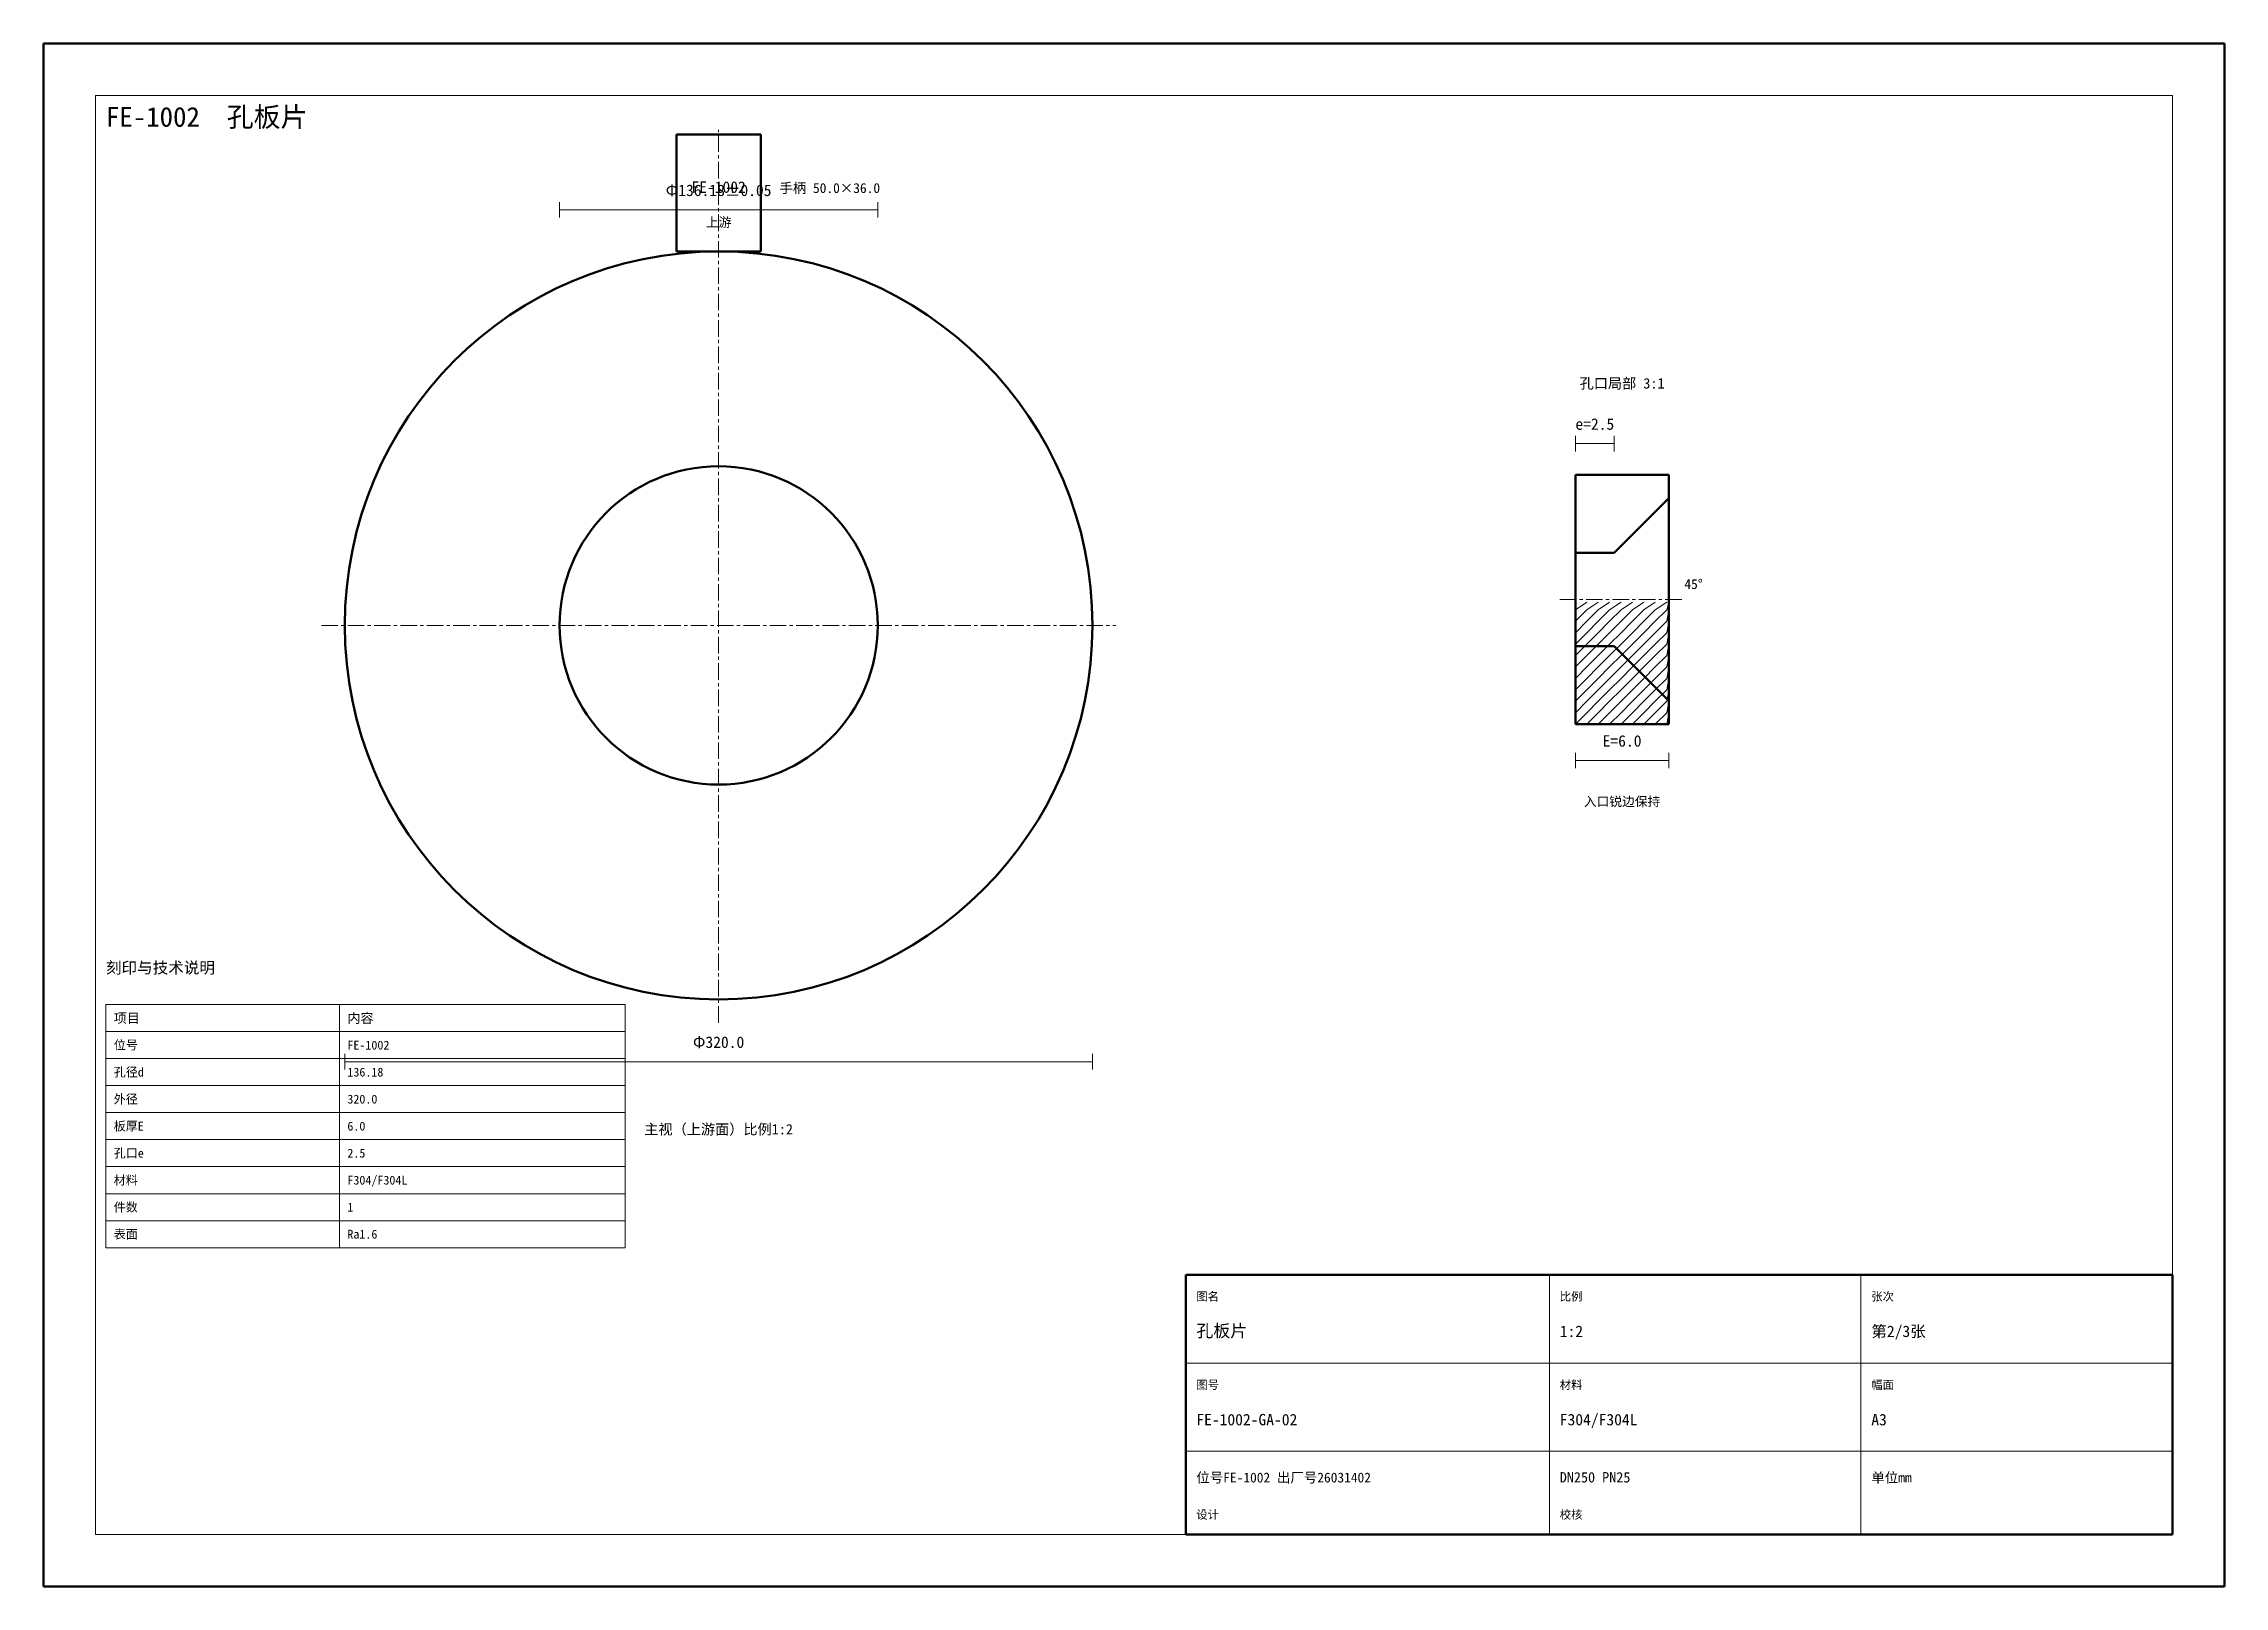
# Model space of a CAD drawing. Header units: millimetres. Extents: x 0 to 1340, y 0 to 297.
# Drawn here: x 460 to 880, y 0 to 297 of the extents above; entities that cross this region are included whole.
import ezdxf
from ezdxf.enums import TextEntityAlignment as Align

# ---------------------------------------------------------------- set-up
doc = ezdxf.new("R2010")
doc.units = ezdxf.units.MM
doc.linetypes.add('CENTER', pattern=[5.08, 3.175, -0.635, 0.635, -0.635])
for name, color, linetype, lineweight in [('中心线', 1, 'CENTER', 18), ('剖面线', 8, 'Continuous', 13), ('图框', 7, 'Continuous', 18), ('文字', 7, 'Continuous', 18), ('标注', 3, 'Continuous', 18), ('表格', 7, 'Continuous', 18), ('轮廓', 7, 'Continuous', 50)]:
    doc.layers.add(name, color=color, linetype=linetype, lineweight=lineweight)
doc.styles.add('CN', font='simhei.ttf')

msp = doc.modelspace()

# ---------------------------------------------------------------- texts
at = {"layer": '图框', "style": 'CN'}
for s, height, p in [('图名', 1.6, (682, 55)), ('比例', 1.6, (752, 55)), ('张次', 1.6, (812, 55)), ('孔板片', 2.4, (682, 48)), ('第2/3张', 2.2, (812, 48)), ('1:2', 2.2, (752, 48)), ('图号', 1.6, (682, 38)), ('材料', 1.6, (752, 38)), ('幅面', 1.6, (812, 38)), ('FE-1002-GA-02', 2.2, (682, 31)), ('F304/F304L', 2.2, (752, 31)), ('A3', 2.2, (812, 31)), ('位号FE-1002 出厂号26031402', 1.9, (682, 20)), ('DN250 PN25', 2, (752, 20)), ('单位mm', 1.9, (812, 20)), ('设计', 1.6, (682, 13)), ('校核', 1.6, (752, 13))]:
    msp.add_text(s, height=height, dxfattribs=at).set_placement(p)
at = {"layer": '文字', "style": 'CN'}
for s, height, p in [('FE-1002  孔板片', 3.8, (472, 281)), ('刻印与技术说明', 2.2, (472, 118))]:
    msp.add_text(s, height=height, dxfattribs=at).set_placement(p)
for s, height, p in [('FE-1002', 2.2, (590, 269.375)), ('上游', 1.8, (590, 262.625))]:
    msp.add_text(s, height=height, dxfattribs=at).set_placement(p, align=Align.MIDDLE_CENTER)
msp.add_text('孔口局部 3:1', height=2, dxfattribs=at).set_placement((764, 230), align=Align.BOTTOM_CENTER)
for s, height, p in [('入口锐边保持', 1.8, (764, 152)), ('主视（上游面）比例1:2', 2, (590, 89))]:
    msp.add_text(s, height=height, dxfattribs=at).set_placement(p, align=Align.TOP_CENTER)
at = {"layer": '标注', "style": 'CN'}
for s, p in [('Φ136.18±0.05', (590, 267)), ('e=2.5', (758.75, 222)), ('E=6.0', (764, 161)), ('Φ320.0', (590, 103))]:
    msp.add_text(s, height=2.2, dxfattribs=at).set_placement(p, align=Align.BOTTOM_CENTER)
for s, p in [('手柄 50.0×36.0', (601.7, 268.25)), ('45°', (776, 192))]:
    msp.add_text(s, height=1.9, dxfattribs=at).set_placement(p)
at = {"layer": '表格', "style": 'CN'}
for s, height, p in [('项目', 1.85, (473.5, 109.4)), ('内容', 1.85, (518.5, 109.4)), ('位号', 1.7, (473.5, 104.2)), ('FE-1002', 1.7, (518.5, 104.2)), ('孔径d', 1.7, (473.5, 99)), ('136.18', 1.7, (518.5, 99)), ('外径', 1.7, (473.5, 93.8)), ('320.0', 1.7, (518.5, 93.8)), ('板厚E', 1.7, (473.5, 88.6)), ('6.0', 1.7, (518.5, 88.6)), ('孔口e', 1.7, (473.5, 83.4)), ('2.5', 1.7, (518.5, 83.4)), ('材料', 1.7, (473.5, 78.2)), ('F304/F304L', 1.7, (518.5, 78.2)), ('件数', 1.7, (473.5, 73)), ('1', 1.7, (518.5, 73)), ('表面', 1.7, (473.5, 67.8)), ('Ra1.6', 1.7, (518.5, 67.8))]:
    msp.add_text(s, height=height, dxfattribs=at).set_placement(p, align=Align.MIDDLE_LEFT)

# ---------------------------------------------------------------- linework, layer by layer
at = {"layer": '中心线', "linetype": 'CENTER', "lineweight": 18}
for p, q in [((590, 108.5), (590, 280.4)), ((752, 190), (776, 190)), ((513.5, 185), (666.5, 185))]:
    msp.add_line(p, q, dxfattribs=at)
at = {"layer": '剖面线', "linetype": 'Continuous', "lineweight": 13}
for p, q in [((755, 188), (757.2, 189.5)), ((757.2, 188), (759.4, 189.5)), ((759.4, 188), (761.6, 189.5)), ((761.6, 188), (763.8, 189.5)), ((763.8, 188), (766, 189.5)), ((766, 188), (768.2, 189.5)), ((768.2, 188), (770.4, 189.5)), ((770.4, 188), (772.6, 189.5)), ((772.6, 188), (773, 189.5)), ((755, 185.8), (757.2, 188)), ((755, 183.6), (757.2, 185.8)), ((757.2, 185.8), (759.4, 188)), ((757.2, 183.6), (759.4, 185.8)), ((759.4, 185.8), (761.6, 188)), ((759.4, 183.6), (761.6, 185.8)), ((761.6, 185.8), (763.8, 188)), ((761.6, 183.6), (763.8, 185.8)), ((763.8, 185.8), (766, 188)), ((763.8, 183.6), (766, 185.8)), ((766, 185.8), (768.2, 188)), ((766, 183.6), (768.2, 185.8)), ((768.2, 185.8), (770.4, 188)), ((768.2, 183.6), (770.4, 185.8)), ((770.4, 185.8), (772.6, 188)), ((770.4, 183.6), (772.6, 185.8)), ((772.6, 185.8), (773, 188)), ((772.6, 183.6), (773, 185.8)), ((755, 181.4), (757.2, 183.6)), ((755, 179.2), (757.2, 181.4)), ((757.2, 181.4), (759.4, 183.6)), ((757.2, 179.2), (759.4, 181.4)), ((759.4, 181.4), (761.6, 183.6)), ((759.4, 179.2), (761.6, 181.4)), ((761.6, 181.4), (763.8, 183.6)), ((761.6, 179.2), (763.8, 181.4)), ((763.8, 181.4), (766, 183.6)), ((763.8, 179.2), (766, 181.4)), ((766, 181.4), (768.2, 183.6)), ((766, 179.2), (768.2, 181.4)), ((768.2, 181.4), (770.4, 183.6)), ((768.2, 179.2), (770.4, 181.4)), ((770.4, 181.4), (772.6, 183.6)), ((770.4, 179.2), (772.6, 181.4)), ((772.6, 181.4), (773, 183.6)), ((772.6, 179.2), (773, 181.4)), ((755, 177), (757.2, 179.2)), ((755, 174.8), (757.2, 177)), ((757.2, 177), (759.4, 179.2)), ((757.2, 174.8), (759.4, 177)), ((759.4, 177), (761.6, 179.2)), ((759.4, 174.8), (761.6, 177)), ((761.6, 177), (763.8, 179.2)), ((761.6, 174.8), (763.8, 177)), ((763.8, 177), (766, 179.2)), ((763.8, 174.8), (766, 177)), ((766, 177), (768.2, 179.2)), ((766, 174.8), (768.2, 177)), ((768.2, 177), (770.4, 179.2)), ((768.2, 174.8), (770.4, 177)), ((770.4, 177), (772.6, 179.2)), ((770.4, 174.8), (772.6, 177)), ((772.6, 177), (773, 179.2)), ((772.6, 174.8), (773, 177)), ((755, 172.6), (757.2, 174.8)), ((755, 170.4), (757.2, 172.6)), ((757.2, 172.6), (759.4, 174.8)), ((757.2, 170.4), (759.4, 172.6)), ((759.4, 172.6), (761.6, 174.8)), ((759.4, 170.4), (761.6, 172.6)), ((761.6, 172.6), (763.8, 174.8)), ((761.6, 170.4), (763.8, 172.6)), ((763.8, 172.6), (766, 174.8)), ((763.8, 170.4), (766, 172.6)), ((766, 172.6), (768.2, 174.8)), ((766, 170.4), (768.2, 172.6)), ((768.2, 172.6), (770.4, 174.8)), ((768.2, 170.4), (770.4, 172.6)), ((770.4, 172.6), (772.6, 174.8)), ((770.4, 170.4), (772.6, 172.6)), ((772.6, 172.6), (773, 174.8)), ((772.6, 170.4), (773, 172.6)), ((755, 168.2), (757.2, 170.4)), ((755, 166), (757.2, 168.2)), ((757.2, 168.2), (759.4, 170.4)), ((757.2, 166), (759.4, 168.2)), ((759.4, 168.2), (761.6, 170.4)), ((759.4, 166), (761.6, 168.2)), ((761.6, 168.2), (763.8, 170.4)), ((761.6, 166), (763.8, 168.2)), ((763.8, 168.2), (766, 170.4)), ((763.8, 166), (766, 168.2)), ((766, 168.2), (768.2, 170.4)), ((766, 166), (768.2, 168.2)), ((768.2, 168.2), (770.4, 170.4)), ((768.2, 166), (770.4, 168.2)), ((770.4, 168.2), (772.6, 170.4)), ((770.4, 166), (772.6, 168.2)), ((772.6, 168.2), (773, 170.4)), ((772.6, 166), (773, 168.2))]:
    msp.add_line(p, q, dxfattribs=at)
at = {"layer": '图框', "linetype": 'Continuous', "lineweight": 50}
for p, q in [((880, 297), (460, 297)), ((460, 297), (460, 0)), ((880, 0), (880, 297)), ((870, 60), (680, 60)), ((680, 60), (680, 10)), ((870, 10), (870, 60)), ((680, 10), (870, 10)), ((460, 0), (880, 0))]:
    msp.add_line(p, q, dxfattribs=at)
at = {"layer": '图框', "linetype": 'Continuous', "lineweight": 18}
for p, q in [((870, 287), (470, 287)), ((470, 287), (470, 10)), ((870, 10), (870, 287)), ((750, 10), (750, 60)), ((810, 10), (810, 60)), ((680, 43), (870, 43)), ((680, 26), (870, 26)), ((470, 10), (870, 10))]:
    msp.add_line(p, q, dxfattribs=at)
at = {"layer": '标注', "linetype": 'Continuous', "lineweight": 18}
for p, q in [((559.36, 263.5), (559.36, 266.5)), ((559.36, 265), (620.64, 265)), ((620.64, 263.5), (620.64, 266.5)), ((755, 218.5), (755, 221.5)), ((755, 220), (762.5, 220)), ((762.5, 218.5), (762.5, 221.5)), ((755, 157.5), (755, 160.5)), ((773, 157.5), (773, 160.5)), ((755, 159), (773, 159)), ((518, 99.5), (518, 102.5)), ((518, 101), (662, 101)), ((662, 99.5), (662, 102.5))]:
    msp.add_line(p, q, dxfattribs=at)
at = {"layer": '表格', "linetype": 'Continuous', "lineweight": 18}
for p, q in [((517, 112), (472, 112)), ((472, 112), (472, 106.8)), ((517, 106.8), (517, 112)), ((572, 112), (517, 112)), ((517, 112), (517, 106.8)), ((572, 106.8), (572, 112)), ((472, 106.8), (517, 106.8)), ((517, 106.8), (472, 106.8)), ((472, 106.8), (472, 101.6)), ((517, 106.8), (572, 106.8)), ((517, 101.6), (517, 106.8)), ((572, 106.8), (517, 106.8)), ((517, 106.8), (517, 101.6)), ((572, 101.6), (572, 106.8)), ((472, 101.6), (517, 101.6)), ((517, 101.6), (472, 101.6)), ((472, 101.6), (472, 96.4)), ((517, 101.6), (572, 101.6)), ((517, 96.4), (517, 101.6)), ((572, 101.6), (517, 101.6)), ((517, 101.6), (517, 96.4)), ((572, 96.4), (572, 101.6)), ((472, 96.4), (517, 96.4)), ((517, 96.4), (472, 96.4)), ((472, 96.4), (472, 91.2)), ((517, 96.4), (572, 96.4)), ((517, 91.2), (517, 96.4)), ((572, 96.4), (517, 96.4)), ((517, 96.4), (517, 91.2)), ((572, 91.2), (572, 96.4)), ((472, 91.2), (517, 91.2)), ((517, 91.2), (472, 91.2)), ((472, 91.2), (472, 86)), ((517, 91.2), (572, 91.2)), ((517, 86), (517, 91.2)), ((572, 91.2), (517, 91.2)), ((517, 91.2), (517, 86)), ((572, 86), (572, 91.2)), ((472, 86), (517, 86)), ((517, 86), (472, 86)), ((472, 86), (472, 80.8)), ((517, 86), (572, 86)), ((517, 80.8), (517, 86)), ((572, 86), (517, 86)), ((517, 86), (517, 80.8)), ((572, 80.8), (572, 86)), ((472, 80.8), (517, 80.8)), ((517, 80.8), (472, 80.8)), ((472, 80.8), (472, 75.6)), ((517, 80.8), (572, 80.8)), ((517, 75.6), (517, 80.8)), ((572, 80.8), (517, 80.8)), ((517, 80.8), (517, 75.6)), ((572, 75.6), (572, 80.8)), ((472, 75.6), (517, 75.6)), ((517, 75.6), (472, 75.6)), ((472, 75.6), (472, 70.4)), ((517, 75.6), (572, 75.6)), ((517, 70.4), (517, 75.6)), ((572, 75.6), (517, 75.6)), ((517, 75.6), (517, 70.4)), ((572, 70.4), (572, 75.6)), ((472, 70.4), (517, 70.4)), ((517, 70.4), (472, 70.4)), ((472, 70.4), (472, 65.2)), ((517, 70.4), (572, 70.4)), ((517, 65.2), (517, 70.4)), ((572, 70.4), (517, 70.4)), ((517, 70.4), (517, 65.2)), ((572, 65.2), (572, 70.4)), ((472, 65.2), (517, 65.2)), ((517, 65.2), (572, 65.2))]:
    msp.add_line(p, q, dxfattribs=at)
at = {"layer": '轮廓', "linetype": 'Continuous', "lineweight": 50}
for p, q in [((598.1, 279.5), (581.9, 279.5)), ((581.9, 279.5), (581.9, 257)), ((598.1, 257), (598.1, 279.5)), ((581.9, 257), (598.1, 257)), ((773, 214), (755, 214)), ((755, 214), (755, 166)), ((773, 166), (773, 214)), ((762.5, 199), (773, 209.5)), ((773, 209.5), (773, 170.5)), ((755, 199), (762.5, 199)), ((755, 181), (762.5, 181)), ((762.5, 181), (773, 170.5)), ((755, 166), (773, 166))]:
    msp.add_line(p, q, dxfattribs=at)
for radius in [72, 30.641]:
    msp.add_circle((590, 185), radius, dxfattribs=at)

msp.set_redraw_order([(e.dxf.handle, doc.entitydb.next_handle()) for e in msp.query("TEXT MTEXT ATTDEF DIMENSION ARC_DIMENSION")])  # texts and dimensions are drawn at this point

doc.saveas('drawing.dxf')
